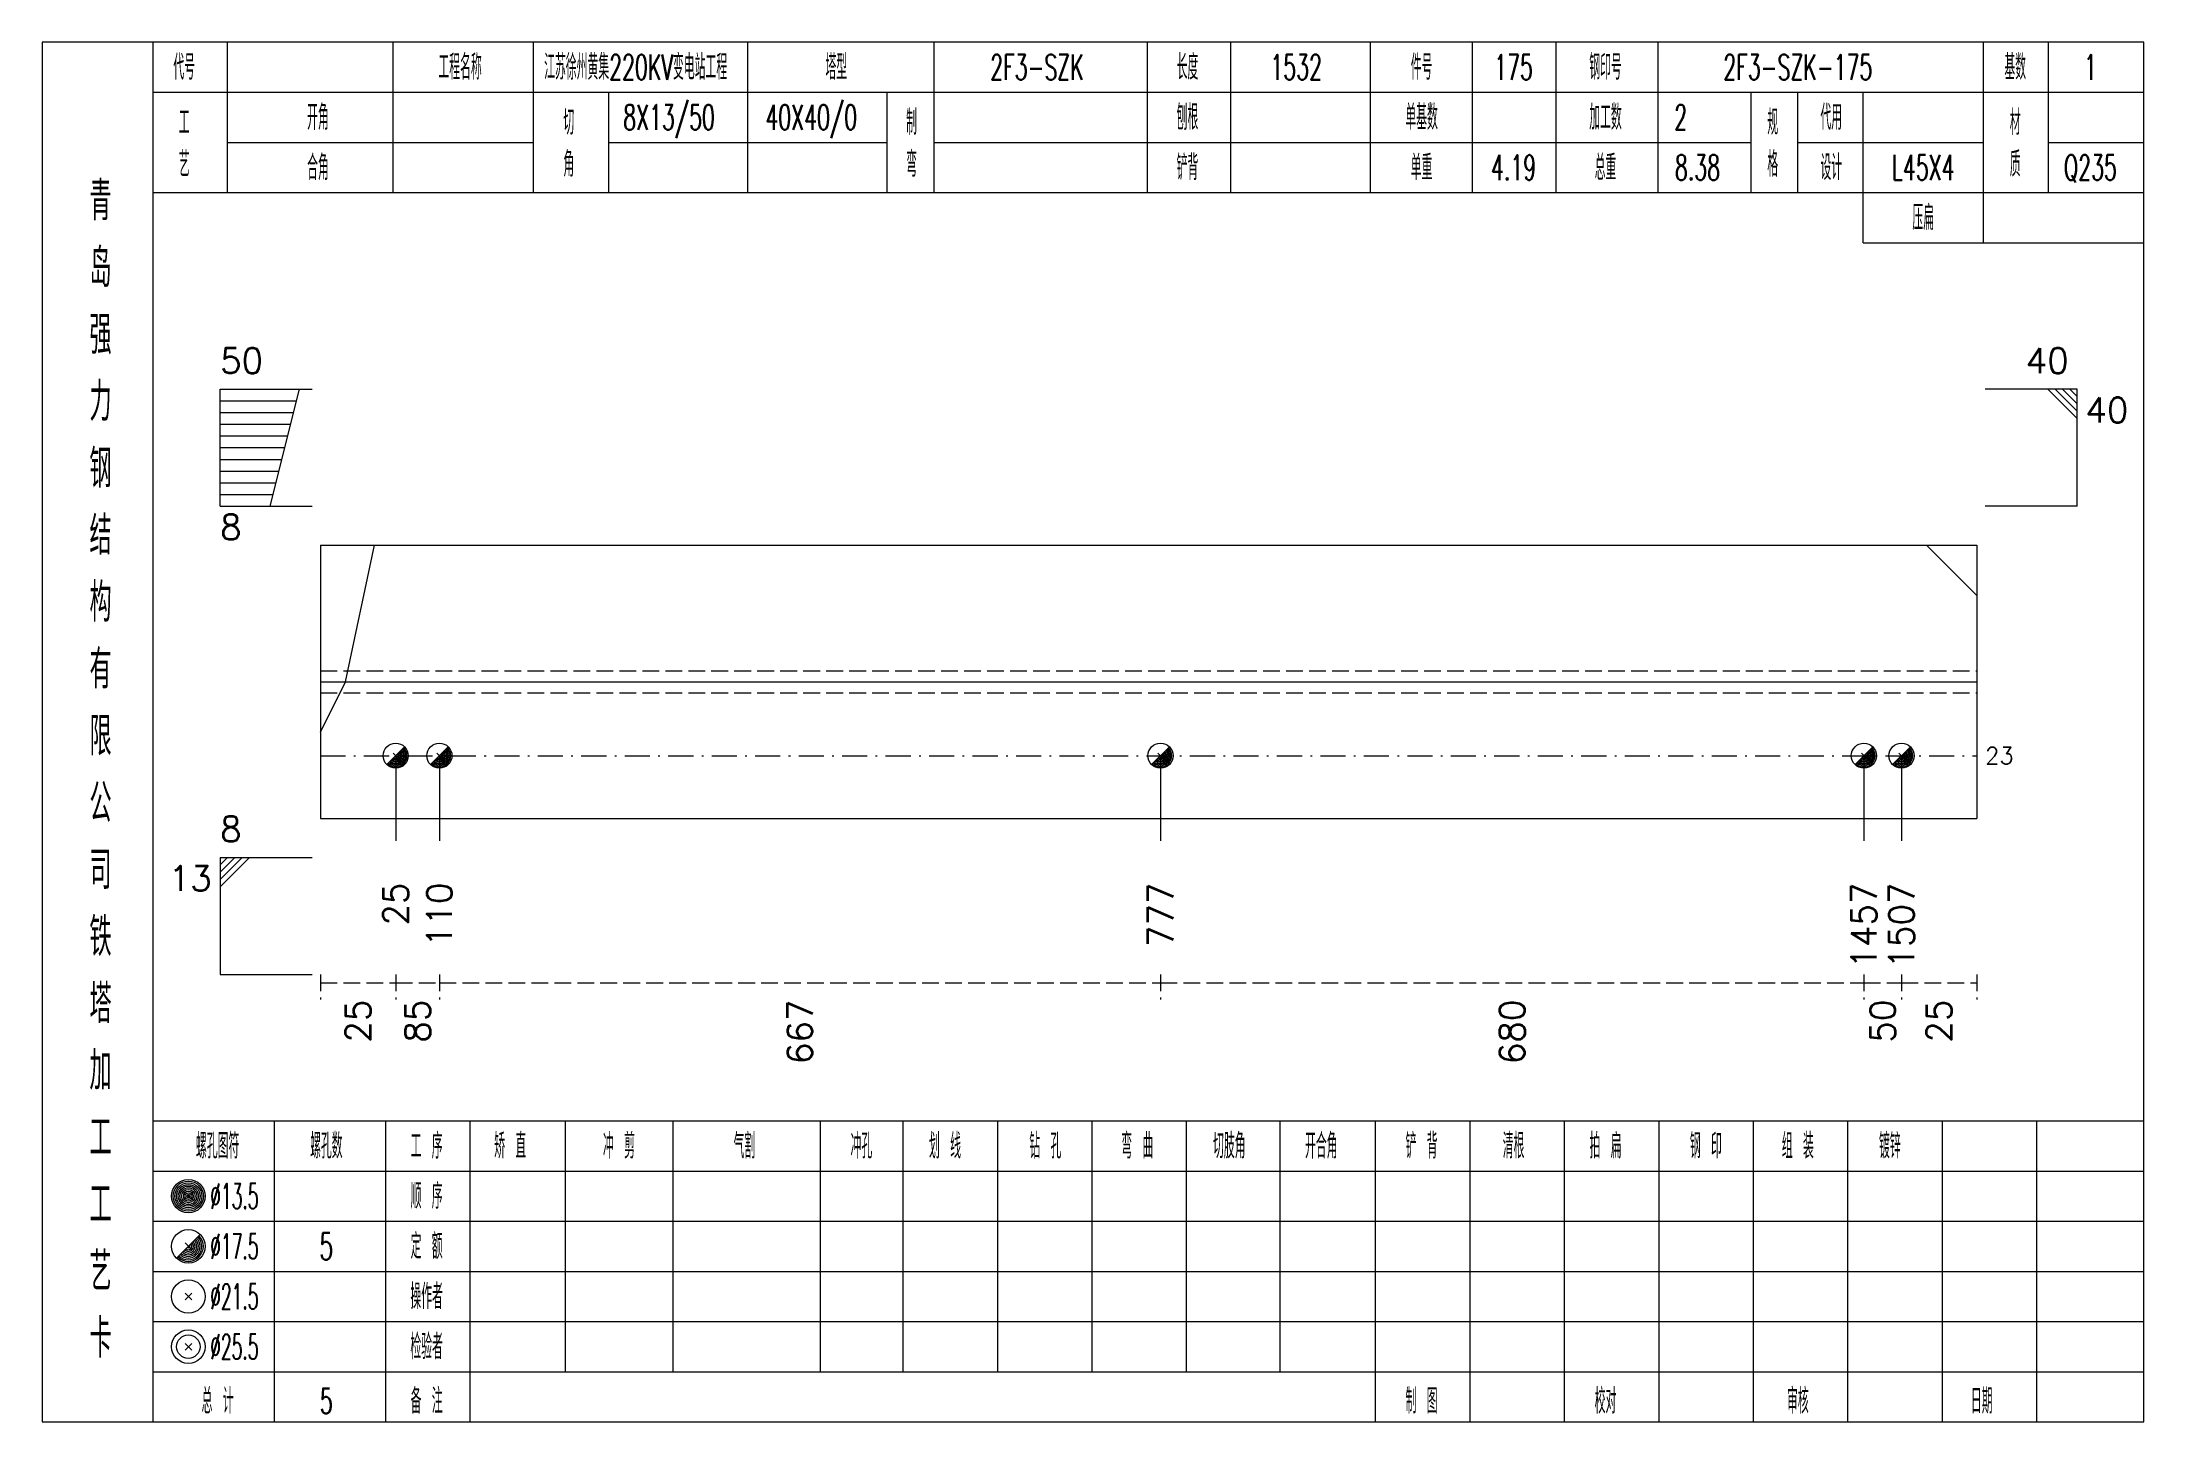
# Model space of a CAD drawing. Extents: x 0 to 4623, y -1159 to 4890.
# Drawn here: x 4048.2 to 4299.6, y 4050 to 4215 of the extents above; entities that cross this region are included whole.
import ezdxf
from ezdxf.enums import TextEntityAlignment as Align

# ---------------------------------------------------------------- set-up
doc = ezdxf.new("R2010")
doc.units = 0
doc.header["$MEASUREMENT"] = 0
doc.linetypes.add('一点画线', pattern=[5.2, 3, -1, 0.2, -1])
doc.linetypes.add('虚线', pattern=[2.75, 2, -0.75])
doc.layers.get('0').update_dxf_attribs({"linetype": 'CONTINUOUS', "lineweight": 25})
for name, color, linetype, lineweight in [('1', 7, 'CONTINUOUS', 25), ('4', 7, 'CONTINUOUS', 25), ('5', 7, 'CONTINUOUS', 25)]:
    doc.layers.add(name, color=color, linetype=linetype, lineweight=lineweight)
doc.styles.get("Standard").update_dxf_attribs({"font": 'simplex.shx', "width": 0.7, "height": 3, "bigfont": 'gbhzfs.shx'})

msp = doc.modelspace()

# ---------------------------------------------------------------- texts
at = {"color": 7, "linetype": 'Continuous', "lineweight": 13}
for s, p in [('50', (4069.5, 4174.5)), ('8', (4069.5, 4118.5))]:
    msp.add_text(s, height=3, dxfattribs=at).set_placement(p, align=Align.BOTTOM_LEFT)
msp.add_text('40', height=3, dxfattribs=at).set_placement((4290.6, 4174.5), align=Align.BOTTOM_RIGHT)
for s, p in [('40', (4292.6, 4172.5)), ('8', (4069.5, 4158.5))]:
    msp.add_text(s, height=3, dxfattribs=at).set_placement(p, align=Align.TOP_LEFT)
msp.add_text('23', height=2, dxfattribs=at).set_placement((4280.6, 4129.667), align=Align.MIDDLE_LEFT)
msp.add_text('13', height=3, dxfattribs=at).set_placement((4068.5, 4116.5), align=Align.TOP_RIGHT)
at = {"color": 8, "linetype": 'Continuous', "lineweight": 9}
for s, p in [('25', (4086, 4100.5)), ('85', (4093.112, 4100.5)), ('667', (4138.848, 4100.5)), ('680', (4224.036, 4100.5)), ('50', (4268.35, 4100.5)), ('25', (4275.1, 4100.5))]:
    msp.add_text(s, height=3, rotation=90, dxfattribs=at).set_placement(p, align=Align.MIDDLE_RIGHT)
at = {"layer": '1', "color": 7, "linetype": 'Continuous', "lineweight": 13}
for s, p in [('25', (4090.5, 4114.5)), ('110', (4095.724, 4114.5)), ('777', (4181.972, 4114.5)), ('1457', (4266.1, 4114.5)), ('1507', (4270.6, 4114.5))]:
    msp.add_text(s, height=3, rotation=90, dxfattribs=at).set_placement(p, align=Align.MIDDLE_RIGHT)
at = {"layer": '4', "color": 1, "linetype": 'Continuous', "lineweight": 13}
for s, height, width, p in [('代号', 3, 0.6, (4065.2, 4212)), ('工程名称', 3, 0.6, (4098.2, 4212)), ('江苏徐州黄集220KV变电站工程', 3, 0.6, (4119.2, 4212)), ('塔型', 3, 0.6, (4143.2, 4212)), ('2F3-SZK', 3, 0.6, (4167.2, 4212)), ('长度', 3, 0.6, (4185.2, 4212)), ('1532', 3, 0.6, (4198.2, 4212)), ('件号', 3, 0.6, (4213.2, 4212)), ('175', 3, 0.6, (4224.2, 4212)), ('钢印号', 3, 0.6, (4235.2, 4212)), ('2F3-SZK-175', 3, 0.6, (4258.2, 4212)), ('基数', 3, 0.6, (4284.2, 4212)), ('1', 3, 0.6, (4293.2, 4212)), ('工', 3, 0.6, (4065.2, 4205.4)), ('开角', 3, 0.6, (4081.2, 4206)), ('切', 3, 0.6, (4111.2, 4205.4)), ('8X13/50', 3, 0.6, (4123.2, 4206)), ('40X40/0', 3, 0.6, (4140.2, 4206)), ('制', 3, 0.6, (4152.2, 4205.4)), ('刨根', 3, 0.6, (4185.2, 4206)), ('单基数', 3, 0.6, (4213.2, 4206)), ('加工数', 3, 0.6, (4235.2, 4206)), ('2', 3, 0.6, (4244.2, 4206)), ('规', 3, 0.6, (4255.2, 4205.4)), ('代用', 3, 0.6, (4262.2, 4206)), ('材', 3, 0.6, (4284.2, 4205.4)), ('艺', 3, 0.6, (4065.2, 4200.4)), ('合角', 3, 0.6, (4081.2, 4200)), ('角', 3, 0.6, (4111.2, 4200.4)), ('弯', 3, 0.6, (4152.2, 4200.4)), ('铲背', 3, 0.6, (4185.2, 4200)), ('单重', 3, 0.6, (4213.2, 4200)), ('4.19', 3, 0.6, (4224.2, 4200)), ('总重', 3, 0.6, (4235.2, 4200)), ('8.38', 3, 0.6, (4246.2, 4200)), ('格', 3, 0.6, (4255.2, 4200.4)), ('设计', 3, 0.6, (4262.2, 4200)), ('L45X4', 3, 0.6, (4273.2, 4200)), ('质', 3, 0.6, (4284.2, 4200.4)), ('Q235', 3, 0.6, (4293.2, 4200)), ('青', 4.6, 0.8, (4055.2, 4196)), ('压扁', 3, 0.6, (4273.2, 4194)), ('岛', 4.6, 0.8, (4055.2, 4188)), ('强', 4.6, 0.8, (4055.2, 4180)), ('力', 4.6, 0.8, (4055.2, 4172)), ('钢', 4.6, 0.8, (4055.2, 4164)), ('结', 4.6, 0.8, (4055.2, 4156)), ('构', 4.6, 0.8, (4055.2, 4148)), ('有', 4.6, 0.8, (4055.2, 4140)), ('限', 4.6, 0.8, (4055.2, 4132)), ('公', 4.6, 0.8, (4055.2, 4124)), ('司', 4.6, 0.8, (4055.2, 4116)), ('铁', 4.6, 0.8, (4055.2, 4108)), ('塔', 4.6, 0.8, (4055.2, 4100)), ('加', 4.6, 0.8, (4055.2, 4092)), ('工', 4.6, 0.8, (4055.2, 4084)), ('螺孔图符', 3, 0.6, (4069.2, 4083)), ('螺孔数', 3, 0.6, (4082.2, 4083)), ('工 序', 3, 0.6, (4094.2, 4083)), ('矫 直', 3, 0.6, (4104.2, 4083)), ('冲 剪', 3, 0.6, (4117.2, 4083)), ('气割', 3, 0.6, (4132.2, 4083)), ('冲孔', 3, 0.6, (4146.2, 4083)), ('划 线', 3, 0.6, (4156.2, 4083)), ('钻 孔', 3, 0.6, (4168.2, 4083)), ('弯 曲', 3, 0.6, (4179.2, 4083)), ('切肢角', 3, 0.6, (4190.2, 4083)), ('开合角', 3, 0.6, (4201.2, 4083)), ('铲 背', 3, 0.6, (4213.2, 4083)), ('清根', 3, 0.6, (4224.2, 4083)), ('拍 扁', 3, 0.6, (4235.2, 4083)), ('钢 印', 3, 0.6, (4247.2, 4083)), ('组 装', 3, 0.6, (4258.2, 4083)), ('镀锌', 3, 0.6, (4269.2, 4083)), ('工', 4.6, 0.8, (4055.2, 4076)), ('%%C13.5', 3, 0.5, (4071.2, 4077)), ('顺 序', 3, 0.6, (4094.2, 4077)), ('定 额', 3, 0.6, (4094.2, 4071)), ('艺', 4.6, 0.8, (4055.2, 4068)), ('%%C17.5', 3, 0.5, (4071.2, 4071)), ('5', 3.2, 0.6, (4082.2, 4071)), ('%%C21.5', 3, 0.5, (4071.2, 4065)), ('操作者', 3, 0.6, (4094.2, 4065)), ('卡', 4.6, 0.8, (4055.2, 4060)), ('%%C25.5', 3, 0.5, (4071.2, 4059)), ('检验者', 3, 0.6, (4094.2, 4059)), ('总 计', 3, 0.6, (4069.2, 4052.5)), ('5', 3, 0.6, (4082.2, 4052.5)), ('备 注', 3, 0.6, (4094.2, 4052.5)), ('制 图', 3, 0.6, (4213.2, 4052.5)), ('校对', 3, 0.6, (4235.2, 4052.5)), ('审核', 3, 0.6, (4258.2, 4052.5)), ('日期', 3, 0.6, (4280.2, 4052.5))]:
    msp.add_text(s, height=height, dxfattribs=dict(at, width=width)).set_placement(p, align=Align.MIDDLE_CENTER)

# ---------------------------------------------------------------- blocks, each defined once
blk = doc.blocks.new('孔17.5')
at = {"layer": '5', "color": 7, "linetype": 'Continuous', "lineweight": 13}
for p, q in [((-0.707, -0.707), (0.707, 0.707)), ((-0.2, 0.2), (0.2, -0.2))]:
    blk.add_line(p, q, dxfattribs=at)
blk.add_circle((0, 0), 1, dxfattribs=at)
for radius in [0.9, 0.8, 0.7, 0.6, 0.5, 0.4, 0.3, 0.2, 0.1]:
    blk.add_arc((0, 0), radius, 225, 45, dxfattribs=at)

# ---------------------------------------------------------------- linework, layer by layer
at = {"color": 7, "linetype": 'Continuous', "lineweight": 13}
for p, q in [((4069.5, 4173.5), (4080.5, 4173.5)), ((4069.5, 4159.5), (4069.5, 4173.5)), ((4075.5, 4159.5), (4079, 4173.5)), ((4291.6, 4173.5), (4280.6, 4173.5)), ((4288.1, 4173.5), (4291.6, 4170)), ((4288.975, 4173.5), (4291.6, 4170.875)), ((4289.85, 4173.5), (4291.6, 4171.75)), ((4290.725, 4173.5), (4291.6, 4172.625)), ((4291.6, 4159.5), (4291.6, 4173.5)), ((4069.5, 4172.1), (4078.65, 4172.1)), ((4069.5, 4170.7), (4078.3, 4170.7)), ((4069.5, 4169.3), (4077.95, 4169.3)), ((4069.5, 4167.9), (4077.6, 4167.9)), ((4069.5, 4166.5), (4077.25, 4166.5)), ((4069.5, 4165.1), (4076.9, 4165.1)), ((4069.5, 4163.7), (4076.55, 4163.7)), ((4069.5, 4162.3), (4076.2, 4162.3)), ((4069.5, 4160.9), (4075.85, 4160.9)), ((4069.5, 4159.5), (4080.5, 4159.5)), ((4291.6, 4159.5), (4280.6, 4159.5)), ((4084.5, 4138.5), (4087.965, 4154.833)), ((4279.6, 4148.833), (4273.6, 4154.833)), ((4081.5, 4132.5), (4084.5, 4138.5)), ((4090.5, 4129.667), (4090.5, 4119.5)), ((4095.724, 4129.667), (4095.724, 4119.5)), ((4181.972, 4129.667), (4181.972, 4119.5)), ((4266.1, 4129.667), (4266.1, 4119.5)), ((4270.6, 4129.667), (4270.6, 4119.5)), ((4069.5, 4117.5), (4080.5, 4117.5)), ((4069.5, 4117.5), (4069.5, 4103.5)), ((4070.375, 4117.5), (4069.5, 4116.625)), ((4071.25, 4117.5), (4069.5, 4115.75)), ((4072.125, 4117.5), (4069.5, 4114.875)), ((4073, 4117.5), (4069.5, 4114)), ((4069.5, 4103.5), (4080.5, 4103.5))]:
    msp.add_line(p, q, dxfattribs=at)
at = {"color": 7, "linetype": 'Continuous', "lineweight": 18}
for p, q in [((4081.5, 4154.833), (4081.5, 4122.167)), ((4081.5, 4154.833), (4279.6, 4154.833)), ((4279.6, 4154.833), (4279.6, 4122.167)), ((4081.5, 4138.5), (4279.6, 4138.5))]:
    msp.add_line(p, q, dxfattribs=at)
at = {"color": 1, "linetype": '虚线', "lineweight": 18}
for p, q in [((4081.5, 4139.833), (4279.6, 4139.833)), ((4081.5, 4137.167), (4279.6, 4137.167))]:
    msp.add_line(p, q, dxfattribs=at)
at = {"color": 3, "linetype": '一点画线', "lineweight": 13}
msp.add_line((4081.5, 4129.667), (4279.6, 4129.667), dxfattribs=at)
at = {"color": 8, "linetype": '虚线', "lineweight": 9}
for p, q in [((4081.5, 4103.5), (4081.5, 4100.5)), ((4090.5, 4103.5), (4090.5, 4100.5)), ((4090.5, 4103.5), (4090.5, 4100.5)), ((4095.724, 4103.5), (4095.724, 4100.5)), ((4095.724, 4103.5), (4095.724, 4100.5)), ((4181.972, 4103.5), (4181.972, 4100.5)), ((4181.972, 4103.5), (4181.972, 4100.5)), ((4266.1, 4103.5), (4266.1, 4100.5)), ((4266.1, 4103.5), (4266.1, 4100.5)), ((4270.6, 4103.5), (4270.6, 4100.5)), ((4270.6, 4103.5), (4270.6, 4100.5)), ((4279.6, 4103.5), (4279.6, 4100.5)), ((4081.5, 4102.5), (4090.5, 4102.5)), ((4090.5, 4102.5), (4095.724, 4102.5)), ((4095.724, 4102.5), (4181.972, 4102.5)), ((4181.972, 4102.5), (4266.1, 4102.5)), ((4266.1, 4102.5), (4270.6, 4102.5)), ((4270.6, 4102.5), (4279.6, 4102.5))]:
    msp.add_line(p, q, dxfattribs=at)
at = {"layer": '1', "color": 7, "linetype": 'Continuous', "lineweight": 18}
msp.add_line((4081.5, 4122.167), (4279.6, 4122.167), dxfattribs=at)
at = {"layer": '4', "color": 1, "linetype": 'Continuous', "lineweight": 18}
for p, q in [((4061.5, 4050), (4061.5, 4215)), ((4070.4, 4197), (4070.4, 4215)), ((4090.2, 4197), (4090.2, 4215)), ((4107, 4197), (4107, 4215)), ((4132.6, 4197), (4132.6, 4215)), ((4154.9, 4197), (4154.9, 4215)), ((4180.4, 4197), (4180.4, 4215)), ((4190.4, 4197), (4190.4, 4215)), ((4207.1, 4197), (4207.1, 4215)), ((4219.3, 4197), (4219.3, 4215)), ((4229.3, 4197), (4229.3, 4215)), ((4241.5, 4197), (4241.5, 4215)), ((4280.4, 4191), (4280.4, 4215)), ((4288.2, 4197), (4288.2, 4215)), ((4061.5, 4209), (4299.6, 4209)), ((4116, 4197), (4116, 4209)), ((4149.3, 4197), (4149.3, 4209)), ((4252.6, 4197), (4252.6, 4209)), ((4258.2, 4197), (4258.2, 4209)), ((4266, 4191), (4266, 4209)), ((4070.4, 4203), (4107, 4203)), ((4116, 4203), (4149.3, 4203)), ((4154.9, 4203), (4252.6, 4203)), ((4258.2, 4203), (4280.4, 4203)), ((4288.2, 4203), (4299.6, 4203)), ((4061.5, 4197), (4299.6, 4197)), ((4266, 4191), (4299.6, 4191)), ((4061.5, 4086), (4299.6, 4086)), ((4076, 4050), (4076, 4086)), ((4089.3, 4050), (4089.3, 4086)), ((4099.4, 4050), (4099.4, 4086)), ((4110.8, 4056), (4110.8, 4086)), ((4123.7, 4056), (4123.7, 4086)), ((4141.3, 4056), (4141.3, 4086)), ((4151.2, 4056), (4151.2, 4086)), ((4162.5, 4056), (4162.5, 4086)), ((4173.8, 4056), (4173.8, 4086)), ((4185.1, 4056), (4185.1, 4086)), ((4196.3, 4056), (4196.3, 4086)), ((4207.7, 4056), (4207.7, 4086)), ((4219, 4056), (4219, 4086)), ((4230.3, 4056), (4230.3, 4086)), ((4241.6, 4056), (4241.6, 4086)), ((4252.9, 4056), (4252.9, 4086)), ((4264.2, 4056), (4264.2, 4086)), ((4275.5, 4056), (4275.5, 4086)), ((4286.8, 4056), (4286.8, 4086)), ((4061.5, 4080), (4299.6, 4080)), ((4061.5, 4074), (4299.6, 4074)), ((4061.5, 4068), (4299.6, 4068)), ((4061.5, 4062), (4299.6, 4062)), ((4061.5, 4056), (4299.6, 4056)), ((4207.7, 4050), (4207.7, 4056)), ((4219, 4050), (4219, 4056)), ((4230.3, 4050), (4230.3, 4056)), ((4241.6, 4050), (4241.6, 4056)), ((4252.9, 4050), (4252.9, 4056)), ((4264.2, 4050), (4264.2, 4056)), ((4275.5, 4050), (4275.5, 4056)), ((4286.8, 4050), (4286.8, 4056))]:
    msp.add_line(p, q, dxfattribs=at)
at = {"layer": '4', "color": 7, "linetype": 'Continuous', "lineweight": 13}
for p, q in [((4065.5, 4076.8), (4065.9, 4077.2)), ((4065.9, 4076.8), (4065.5, 4077.2)), ((4064.286, 4069.586), (4067.114, 4072.414)), ((4065.3, 4071.4), (4066.1, 4070.6)), ((4065.3, 4064.6), (4066.1, 4065.4)), ((4065.3, 4065.4), (4066.1, 4064.6)), ((4065.3, 4058.6), (4066.1, 4059.4)), ((4065.3, 4059.4), (4066.1, 4058.6))]:
    msp.add_line(p, q, dxfattribs=at)
at = {"layer": '4', "color": 1, "linetype": 'Continuous', "lineweight": 18}
msp.add_lwpolyline([(4048.2, 4215), (4048.2, 4050), (4299.6, 4050), (4299.6, 4215)], close=True, dxfattribs=at)
at = {"layer": '4', "color": 7, "linetype": 'Continuous', "lineweight": 13}
for centre, radius in [((4065.7, 4077), 2), ((4065.7, 4077), 1.8), ((4065.7, 4077), 1.6), ((4065.7, 4077), 1.4), ((4065.7, 4077), 1.2), ((4065.7, 4077), 1), ((4065.7, 4077), 0.8), ((4065.7, 4077), 0.6), ((4065.7, 4077), 0.4), ((4065.7, 4077), 0.2), ((4065.7, 4071), 2), ((4065.7, 4065), 2), ((4065.7, 4059), 2), ((4065.7, 4059), 1.4)]:
    msp.add_circle(centre, radius, dxfattribs=at)
for radius in [1.8, 1.6, 1.4, 1.2, 1, 0.8, 0.6, 0.4, 0.2]:
    msp.add_arc((4065.7, 4071), radius, 225, 45, dxfattribs=at)

# ---------------------------------------------------------------- block references
at = {"layer": '1', "color": 7, "linetype": 'Continuous', "lineweight": 13, "xscale": 1.5, "yscale": 1.5, "zscale": 1.5}
for p in [(4090.5, 4129.667), (4095.724, 4129.667), (4181.972, 4129.667), (4266.1, 4129.667), (4270.6, 4129.667)]:
    msp.add_blockref('孔17.5', p, dxfattribs=at)

msp.set_redraw_order([(e.dxf.handle, doc.entitydb.next_handle()) for e in msp.query("TEXT MTEXT ATTDEF DIMENSION ARC_DIMENSION")])  # texts and dimensions are drawn at this point

doc.saveas('drawing.dxf')
